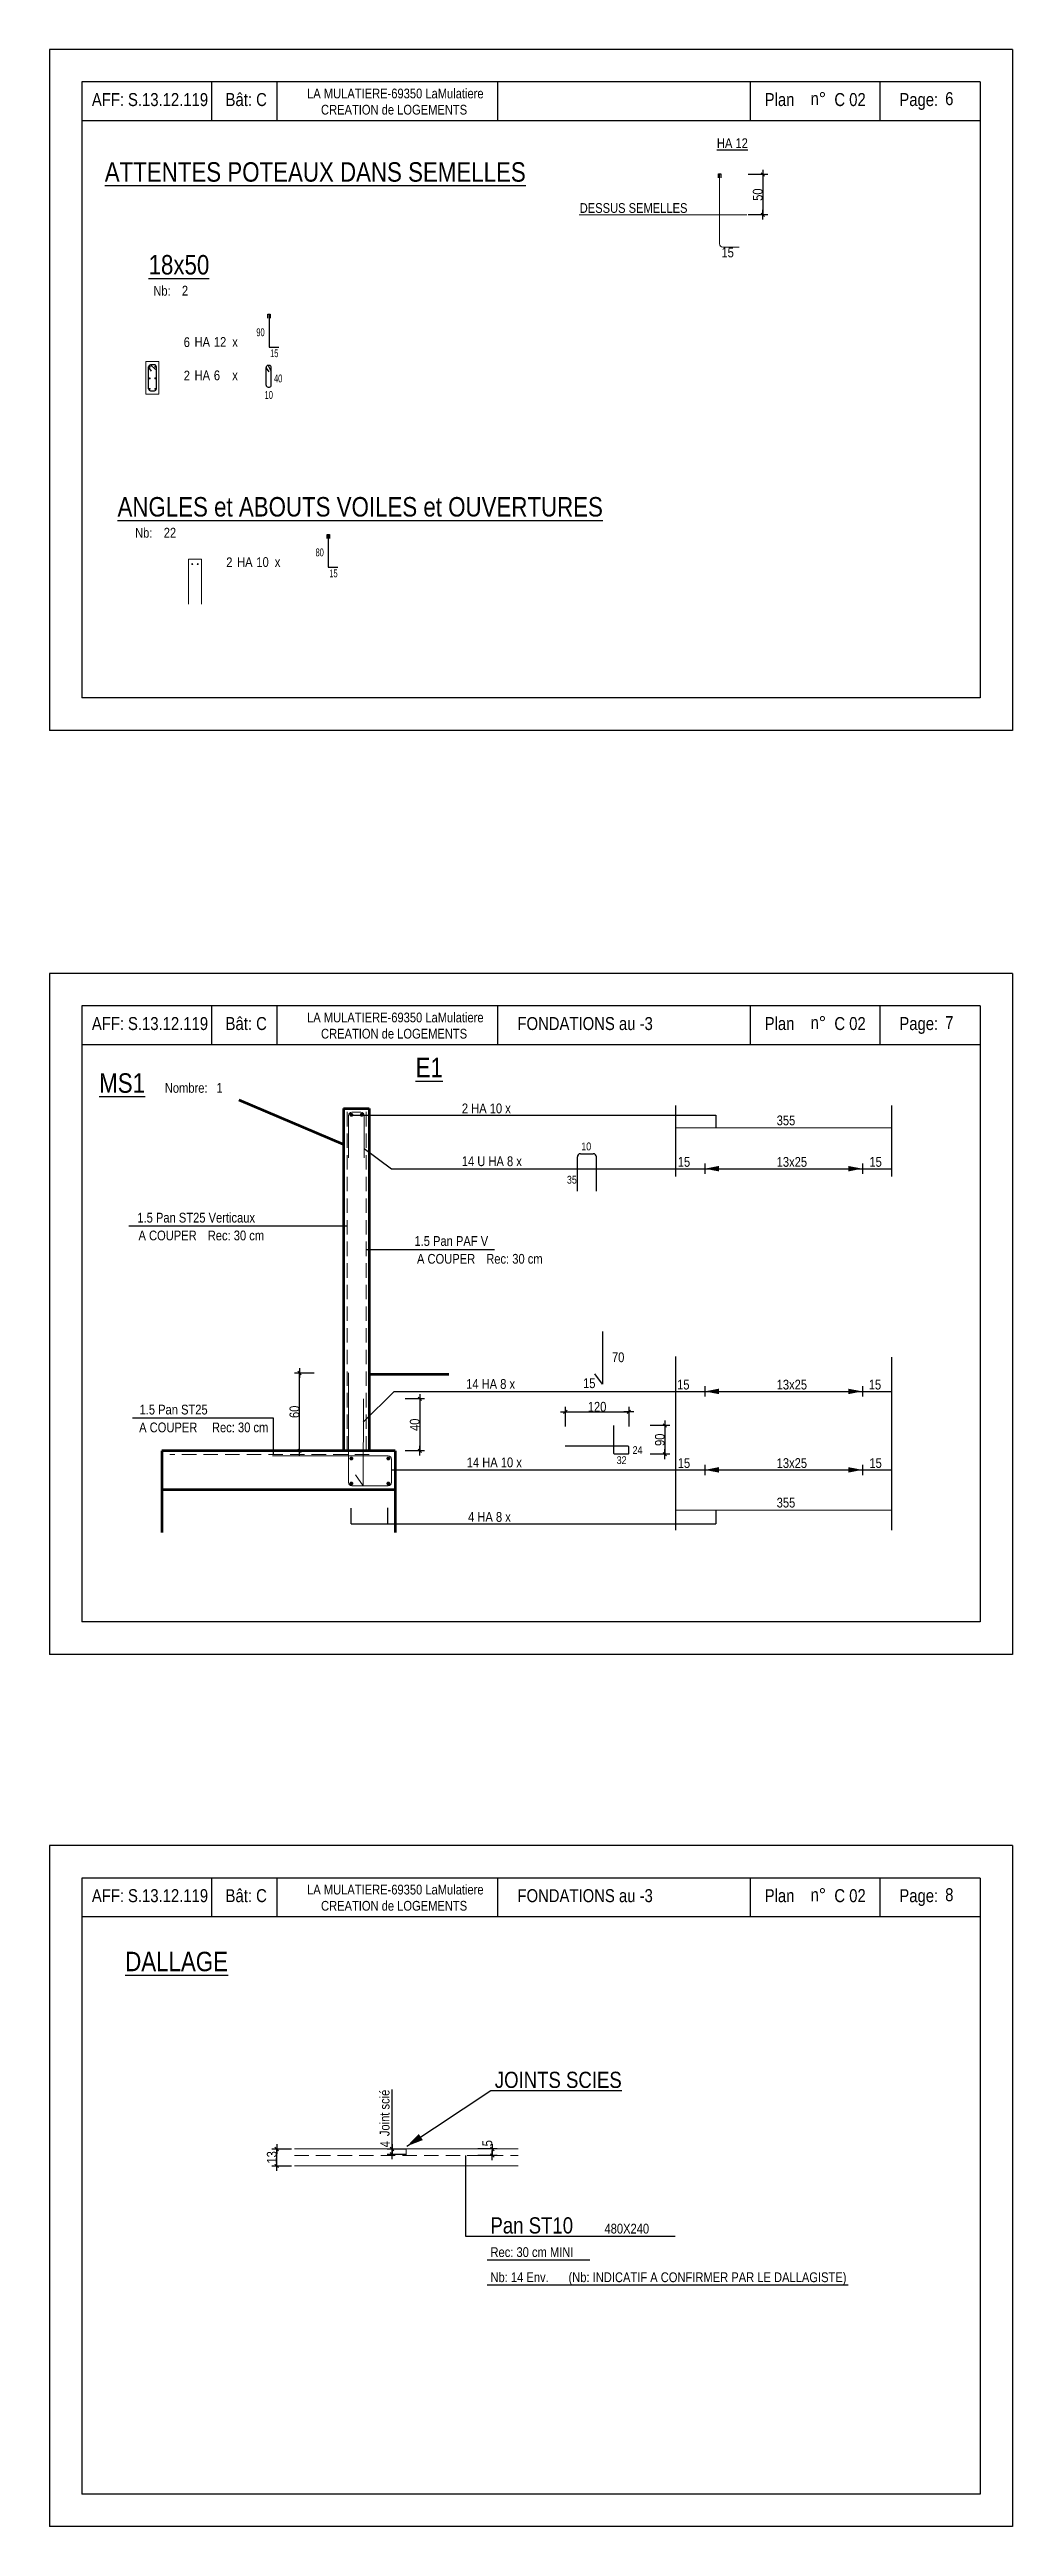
# Model space of a CAD drawing. Header units: centimetres. Extents: x -4990 to 114398, y -61489 to -12305.
# Drawn here: x 83315 to 84800, y -37862 to -34042 of the extents above; entities that cross this region are included whole.
import ezdxf
from ezdxf.enums import TextEntityAlignment as Align

# ---------------------------------------------------------------- set-up
doc = ezdxf.new("R2010")
doc.units = ezdxf.units.CM
doc.header["$LTSCALE"] = 0.5
doc.linetypes.add('CACHE', pattern=[9.525, 6.35, -3.175])
doc.layers.get('DEFPOINTS').update_dxf_attribs({"linetype": 'CONTINUOUS'})
for name, color, linetype in [('01_cote_gen', 4, 'CONTINUOUS'), ('01_fenetres', 171, 'CONTINUOUS'), ('01_linteaux', 2, 'CONTINUOUS'), ('01_texte', 230, 'CONTINUOUS'), ('AA_COTES', 2, 'CONTINUOUS')]:
    doc.layers.add(name, color=color, linetype=linetype)
doc.layers.add('01_murs_coup', color=5, linetype='CONTINUOUS', lineweight=60)
doc.layers.add('01_sem', color=42, linetype='CONTINUOUS', lineweight=15)
doc.styles.add('STYLE2', font='ARIALN.TTF')
doc.dimstyles.new('JB25', dxfattribs={"dimscale": 0.1, "dimtxt": 150, "dimasz": 15, "dimexe": 0.1, "dimexo": 0.1, "dimgap": 0.09, "dimtad": 1, "dimdec": 1, "dimlfac": 0.5, "dimdsep": 46, "dimtxsty": 'STYLE2', "dimblk1": 'BOND_G', "dimblk2": 'BOND_D', "dimsah": 1, "dimcen": 1.5, "dimdle": 0.01, "dimse1": 1, "dimse2": 1, "dimclrd": 4, "dimclre": 2, "dimclrt": 6, "dimazin": 2, "dimtfac": 2.333333, "dimtdec": 1, "dimtix": 1, "dimtmove": 2, "dimatfit": 3, "dimldrblk": 'BOND_G', "dimfxl": 1, "dimtolj": 1, "dimtzin": 0, "dimarcsym": 0})
doc.dimstyles.new('JB50', dxfattribs={"dimscale": 0.1, "dimtxt": 150, "dimasz": 15, "dimexe": 0.1, "dimexo": 0.1, "dimgap": 0.09, "dimtad": 1, "dimdec": 1, "dimdsep": 46, "dimtxsty": 'STYLE2', "dimblk1": 'BOND_G', "dimblk2": 'BOND_D', "dimsah": 1, "dimcen": 1.5, "dimdle": 0.01, "dimse1": 1, "dimse2": 1, "dimclrd": 4, "dimclre": 2, "dimclrt": 6, "dimazin": 2, "dimtfac": 2.333333, "dimtdec": 1, "dimtix": 1, "dimtmove": 2, "dimatfit": 3, "dimldrblk": 'BOND_G', "dimfxl": 1, "dimtolj": 1, "dimtzin": 0, "dimarcsym": 0})

msp = doc.modelspace()

# ---------------------------------------------------------------- texts
at = {"layer": '01_texte', "style": 'STYLE2'}
for s, height, p in [('AFF:', 20, (83380.296, -34129.651)), ('S.13.12.119', 20, (83435.96, -34129.651)), ('Bât: C', 20, (83586.46, -34129.651)), ('LA MULATIERE-69350 LaMulatiere', 15, (83712.197, -34117.784)), ('Plan', 20, (84417.913, -34129.651)), ('n%%D', 20, (84488.598, -34128.209)), (' C 02', 20, (84518.941, -34129.651)), ('Page:', 20, (84625.582, -34129.651)), ('6', 20, (84696.267, -34128.209)), ('CREATION de LOGEMENTS', 15, (83733.679, -34142.784)), ('%%UHA 12', 15, (84344.196, -34194.422)), ('DESSUS SEMELLES', 15, (84132.628, -34294.422)), ('15', 15, (84351.229, -34362.964)), ('HA', 15, (83538.656, -34500.951)), ('12', 15, (83568.398, -34500.951)), ('HA', 15, (83538.656, -34552.464)), ('6', 15, (83568.398, -34552.464)), ('HA', 15, (83604.231, -34840.429)), ('10', 15, (83633.973, -34840.429)), ('AFF:', 20, (83380.296, -35554.651)), ('S.13.12.119', 20, (83435.96, -35554.651)), ('Bât: C', 20, (83586.46, -35554.651)), ('LA MULATIERE-69350 LaMulatiere', 15, (83712.197, -35542.784)), ('CREATION de LOGEMENTS', 15, (83733.679, -35567.784)), ('FONDATIONS au -3', 20, (84036.618, -35554.651)), ('Plan', 20, (84417.913, -35554.651)), ('n%%D', 20, (84488.598, -35553.209)), (' C 02', 20, (84518.941, -35554.651)), ('Page:', 20, (84625.582, -35554.651)), ('7', 20, (84696.267, -35553.209)), ('%%UE1', 30, (83879.577, -35627.391)), ('%%UMS1', 30, (83391.577, -35651.391)), ('Nombre:', 15, (83492.775, -35651.391)), ('1', 15, (83572.398, -35651.391)), ('10', 12, (84135.039, -35740.139)), ('35', 12, (84112.898, -35791.45)), ('AFF:', 20, (83380.296, -36899.651)), ('S.13.12.119', 20, (83435.96, -36899.651)), ('Bât: C', 20, (83586.46, -36899.651)), ('LA MULATIERE-69350 LaMulatiere', 15, (83712.197, -36887.784)), ('CREATION de LOGEMENTS', 15, (83733.679, -36912.784)), ('FONDATIONS au -3', 20, (84036.618, -36899.651)), ('Plan', 20, (84417.913, -36899.651)), ('n%%D', 20, (84488.598, -36898.209)), (' C 02', 20, (84518.941, -36899.651)), ('Page:', 20, (84625.582, -36899.651)), ('8', 20, (84696.267, -36898.209)), ('JOINTS SCIES', 25, (84001.704, -37186.196)), ('Pan ST10', 25, (83995.008, -37410.69)), ('480X240', 15, (84170.855, -37410.69)), ('Rec: 30 cm MINI', 15, (83995.008, -37446.914)), ('Nb: 14 Env.', 15, (83995.008, -37485.659)), ('(Nb: INDICATIF A CONFIRMER PAR LE DALLAGISTE)', 15, (84115.377, -37485.659))]:
    msp.add_text(s, height=height, dxfattribs=at).set_placement(p)
for s, height, p in [('%%UATTENTES POTEAUX DANS SEMELLES', 30, (83724.789, -34231.267)), ('%%U18x50', 30, (83514.572, -34374.403)), ('Nb:', 15, (83488.449, -34414.266)), ('2', 15, (83523.889, -34414.266)), ('%%UANGLES et ABOUTS VOILES et OUVERTURES', 30, (83794.108, -34747.686)), ('Nb:', 15, (83460.247, -34787.548)), ('22', 15, (83500.686, -34787.548)), ('%%uDALLAGE', 30, (83510.97, -36991.194))]:
    msp.add_text(s, height=height, dxfattribs=at).set_placement(p, align=Align.MIDDLE)
for s, height, p in [('6', 15, (83531.499, -34501.288)), ('2', 15, (83531.499, -34552.801)), ('2', 15, (83597.074, -34840.766)), ('2 HA 10 x', 15, (84026.347, -35683)), ('355', 15, (84465.057, -35701.5)), ('14 U HA 8 x', 15, (84043.404, -35764.5)), ('15', 15, (84302.943, -35765.5)), ('13x25', 15, (84483.208, -35765.5)), ('15', 15, (84598.5, -35765.5)), ('1.5 Pan ST25 Verticaux', 15, (83631.904, -35851.5)), ('A COUPER', 15, (83541.904, -35879)), ('Rec: 30 cm', 15, (83645.904, -35879)), ('1.5 Pan PAF V', 15, (83991.404, -35887.5)), ('A COUPER', 15, (83971.404, -35915)), ('Rec: 30 cm', 15, (84075.404, -35915)), ('70', 15, (84201.437, -36066.84)), ('14 HA 8 x', 15, (84032.904, -36108)), ('15', 15, (84156.88, -36106.84)), ('15', 15, (84301.943, -36109)), ('13x25', 15, (84483.208, -36109)), ('15', 15, (84597.5, -36109)), ('1.5 Pan ST25  ', 15, (83568.404, -36147.5)), ('A COUPER', 15, (83542.904, -36175)), ('Rec: 30 cm', 15, (83652.404, -36175)), ('32', 12, (84204.904, -36224)), ('24', 12, (84229.404, -36208.5)), ('14 HA 10 x', 15, (84043.404, -36229)), ('15', 15, (84302.943, -36230)), ('13x25', 15, (84483.208, -36230)), ('15', 15, (84598.5, -36230)), ('355', 15, (84465.057, -36291)), ('4 HA 8 x', 15, (84026.347, -36313))]:
    msp.add_text(s, height=height, dxfattribs=at).set_placement(p, align=Align.RIGHT)
for p in [(83601.07, -34500.951), (83601.07, -34552.464), (83666.645, -34840.429)]:
    msp.add_text('x', height=15, dxfattribs=at).set_placement(p, align=Align.CENTER)
at = {"layer": '01_texte', "style": 'STYLE2', "width": 0.7}
for s, p in [('90', (83633.96, -34484.53)), ('15', (83655.18, -34516.846)), ('10', (83646.691, -34581.228)), ('40', (83661.159, -34555.771)), ('80', (83725.199, -34824.007)), ('15', (83746.419, -34856.323))]:
    msp.add_text(s, height=12, dxfattribs=at).set_placement(p)
at = {"layer": '01_texte', "style": 'STYLE2'}
msp.add_text('Joint scié', height=15, rotation=90, dxfattribs=at).set_placement((83839.26, -37260.566))

# ---------------------------------------------------------------- blocks, each defined once
blk = doc.blocks.new('BOND_G')
at = {"layer": 'AA_COTES', "color": 0}
for p, q in [((5, 0), (-5, 0)), ((1.8, 1.8), (-1.8, -1.8)), ((0, -5), (0, 15))]:
    blk.add_line(p, q, dxfattribs=at)
blk = doc.blocks.new('BOND_D')
at = {"layer": 'AA_COTES', "color": 0}
for p, q in [((5, 0), (-5, 0)), ((-1.8, -1.8), (1.8, 1.8)), ((0, 5), (0, -15))]:
    blk.add_line(p, q, dxfattribs=at)
blk = doc.blocks.new('*D4382')
at = {"layer": '01_cote_gen', "color": 4, "linetype": 'Continuous', "lineweight": -2, "transparency": 16777216}
blk.add_line((83665.4, -37304.8), (83665.4, -37281.8), dxfattribs=at)
at = {"layer": 'DEFPOINTS', "color": 0, "linetype": 'Continuous'}
for p in [(83665.4, -37280.3), (83692.6, -37280.3), (83692.6, -37306.3)]:
    blk.add_point(p, dxfattribs=at)
at = {"layer": '01_cote_gen', "color": 4, "linetype": 'Continuous', "lineweight": -2, "transparency": 16777216, "xscale": 1.5, "yscale": 1.5, "zscale": 1.5}
for name, p, rotation in [('BOND_D', (83665.4, -37280.3), 90), ('BOND_G', (83665.4, -37306.3), 270)]:
    blk.add_blockref(name, p, dxfattribs=dict(at, rotation=rotation))
at = {"layer": '01_cote_gen', "color": 6, "linetype": 'Continuous', "lineweight": 0, "transparency": 16777216, "insert": (83657.8, -37293.3), "char_height": 15, "attachment_point": 5, "rotation": 90, "style": 'STYLE2'}
blk.add_mtext('\\A1;13', dxfattribs=at)
blk = doc.blocks.new('*D4383')
at = {"layer": '01_cote_gen', "color": 4, "linetype": 'Continuous', "lineweight": -2, "transparency": 16777216}
blk.add_line((83997.8, -37281.8), (83997.8, -37288.8), dxfattribs=at)
at = {"layer": 'DEFPOINTS', "color": 0, "linetype": 'Continuous'}
for p in [(83997.8, -37280.3), (83997.8, -37290.3), (83997.8, -37290.3)]:
    blk.add_point(p, dxfattribs=at)
at = {"layer": '01_cote_gen', "color": 4, "linetype": 'Continuous', "lineweight": -2, "transparency": 16777216, "xscale": 1.5, "yscale": 1.5, "zscale": 1.5}
for name, p, rotation in [('BOND_G', (83997.8, -37280.3), 90), ('BOND_D', (83997.8, -37290.3), 270)]:
    blk.add_blockref(name, p, dxfattribs=dict(at, rotation=rotation))
at = {"layer": '01_cote_gen', "color": 6, "linetype": 'Continuous', "lineweight": 0, "transparency": 16777216, "insert": (83990.2, -37271.4), "char_height": 15, "attachment_point": 5, "rotation": 90, "style": 'STYLE2'}
blk.add_mtext('\\A1;5', dxfattribs=at)
blk = doc.blocks.new('*D4384')
at = {"layer": '01_cote_gen', "color": 4, "linetype": 'Continuous', "lineweight": -2, "transparency": 16777216}
blk.add_line((83843.2, -37286.8), (83843.2, -37281.8), dxfattribs=at)
at = {"layer": 'DEFPOINTS', "color": 0, "linetype": 'Continuous'}
for p in [(83843.2, -37280.3), (83851.7, -37280.3), (83851.7, -37288.3)]:
    blk.add_point(p, dxfattribs=at)
at = {"layer": '01_cote_gen', "color": 4, "linetype": 'Continuous', "lineweight": -2, "transparency": 16777216, "xscale": 1.5, "yscale": 1.5, "zscale": 1.5}
for name, p, rotation in [('BOND_D', (83843.2, -37280.3), 90), ('BOND_G', (83843.2, -37288.3), 270)]:
    blk.add_blockref(name, p, dxfattribs=dict(at, rotation=rotation))
at = {"layer": '01_cote_gen', "color": 6, "linetype": 'Continuous', "lineweight": 0, "transparency": 16777216, "insert": (83832.5, -37273), "char_height": 15, "attachment_point": 5, "rotation": 90, "style": 'STYLE2'}
blk.add_mtext('\\A1;4', dxfattribs=at)
blk = doc.blocks.new('*D4348')
at = {"layer": '01_cote_gen', "color": 4, "lineweight": -2, "ltscale": 2, "transparency": 16777216}
blk.add_line((83700.5, -36202), (83700.5, -36085), dxfattribs=at)
at = {"layer": 'DEFPOINTS', "color": 0, "ltscale": 2}
for p in [(83700.5, -36083.5), (83776.1, -36083.5), (83768.1, -36203.5)]:
    blk.add_point(p, dxfattribs=at)
at = {"layer": '01_cote_gen', "color": 4, "lineweight": -2, "ltscale": 2, "transparency": 16777216, "xscale": 1.5, "yscale": 1.5, "zscale": 1.5}
for name, p, rotation in [('BOND_D', (83700.5, -36083.5), 90), ('BOND_G', (83700.5, -36203.5), 270)]:
    blk.add_blockref(name, p, dxfattribs=dict(at, rotation=rotation))
at = {"layer": '01_cote_gen', "color": 6, "ltscale": 2, "transparency": 16777216, "insert": (83692.8, -36143.5), "char_height": 15, "attachment_point": 5, "rotation": 90, "style": 'STYLE2'}
blk.add_mtext('\\A1;60', dxfattribs=at)
blk = doc.blocks.new('*D4349')
at = {"layer": '01_cote_gen', "color": 4, "lineweight": -2, "ltscale": 2, "transparency": 16777216}
blk.add_line((83886, -36125), (83886, -36202), dxfattribs=at)
at = {"layer": 'DEFPOINTS', "color": 0, "ltscale": 2}
for p in [(83799, -36123.5), (83841, -36203.5), (83886, -36203.5)]:
    blk.add_point(p, dxfattribs=at)
at = {"layer": '01_cote_gen', "color": 4, "lineweight": -2, "ltscale": 2, "transparency": 16777216, "xscale": 1.5, "yscale": 1.5, "zscale": 1.5}
for name, p, rotation in [('BOND_G', (83886, -36123.5), 90), ('BOND_D', (83886, -36203.5), 270)]:
    blk.add_blockref(name, p, dxfattribs=dict(at, rotation=rotation))
at = {"layer": '01_cote_gen', "color": 6, "ltscale": 2, "transparency": 16777216, "insert": (83878.3, -36163.5), "char_height": 15, "attachment_point": 5, "rotation": 90, "style": 'STYLE2'}
blk.add_mtext('\\A1;40', dxfattribs=at)
blk = doc.blocks.new('*D4350')
at = {"layer": '01_cote_gen', "color": 4, "lineweight": -2, "ltscale": 2, "transparency": 16777216}
blk.add_line((84111.9, -36143.5), (84206.9, -36143.5), dxfattribs=at)
at = {"layer": 'DEFPOINTS', "color": 0, "ltscale": 2}
for p in [(84208.4, -36143.5), (84110.4, -36196.5), (84208.4, -36196.5)]:
    blk.add_point(p, dxfattribs=at)
at = {"layer": '01_cote_gen', "color": 4, "lineweight": -2, "ltscale": 2, "transparency": 16777216, "xscale": 1.5, "yscale": 1.5, "zscale": 1.5, "rotation": 180}
blk.add_blockref('BOND_G', (84110.4, -36143.5), dxfattribs=at)
at = {"layer": '01_cote_gen', "color": 4, "lineweight": -2, "ltscale": 2, "transparency": 16777216, "xscale": 1.5, "yscale": 1.5, "zscale": 1.5}
blk.add_blockref('BOND_D', (84208.4, -36143.5), dxfattribs=at)
at = {"layer": '01_cote_gen', "color": 6, "ltscale": 2, "transparency": 16777216, "insert": (84159.4, -36135.8), "char_height": 15, "attachment_point": 5, "style": 'STYLE2'}
blk.add_mtext('\\A1;120', dxfattribs=at)
blk = doc.blocks.new('*D4351')
at = {"layer": '01_cote_gen', "color": 4, "lineweight": -2, "ltscale": 2, "transparency": 16777216}
blk.add_line((84264, -36166), (84264, -36207.2), dxfattribs=at)
at = {"layer": 'DEFPOINTS', "color": 0, "ltscale": 2}
for p in [(84185.4, -36164.5), (84196.9, -36208.8), (84264, -36208.8)]:
    blk.add_point(p, dxfattribs=at)
at = {"layer": '01_cote_gen', "color": 4, "lineweight": -2, "ltscale": 2, "transparency": 16777216, "xscale": 1.5, "yscale": 1.5, "zscale": 1.5}
for name, p, rotation in [('BOND_G', (84264, -36164.5), 90), ('BOND_D', (84264, -36208.8), 270)]:
    blk.add_blockref(name, p, dxfattribs=dict(at, rotation=rotation))
at = {"layer": '01_cote_gen', "color": 6, "ltscale": 2, "transparency": 16777216, "insert": (84256.3, -36186.6), "char_height": 15, "attachment_point": 5, "rotation": 90, "style": 'STYLE2'}
blk.add_mtext('\\A1;90', dxfattribs=at)
blk = doc.blocks.new('*D4347')
at = {"layer": '01_cote_gen', "color": 4, "lineweight": -2, "ltscale": 2, "transparency": 16777216}
blk.add_line((84415, -34236.8), (84415, -34295.8), dxfattribs=at)
at = {"layer": 'DEFPOINTS', "color": 0, "ltscale": 2}
for p in [(84348.4, -34235.3), (84375.5, -34297.3), (84415, -34297.3)]:
    blk.add_point(p, dxfattribs=at)
at = {"layer": '01_cote_gen', "color": 4, "lineweight": -2, "ltscale": 2, "transparency": 16777216, "xscale": 1.5, "yscale": 1.5, "zscale": 1.5}
for name, p, rotation in [('BOND_G', (84415, -34235.3), 90), ('BOND_D', (84415, -34297.3), 270)]:
    blk.add_blockref(name, p, dxfattribs=dict(at, rotation=rotation))
at = {"layer": '01_cote_gen', "color": 6, "ltscale": 2, "transparency": 16777216, "insert": (84407.3, -34266.3), "char_height": 15, "attachment_point": 5, "rotation": 90, "style": 'STYLE2'}
blk.add_mtext('\\A1;50', dxfattribs=at)

# ---------------------------------------------------------------- dimensions: what is measured, and where the dimension line sits
at = {"layer": '01_cote_gen', "ltscale": 2}
for base, p1, p2, text, picture, middle in [((84415, -34297.323), (84348.418, -34235.323), (84375.5, -34297.323), '50', '*D4347', (84407.332, -34266.323)), ((83700.5, -36083.5), (83768.137, -36203.5), (83776.137, -36083.5), '60', '*D4348', (83692.832, -36143.5)), ((83886, -36203.5), (83798.998, -36123.477), (83841, -36203.5), '40', '*D4349', (83878.332, -36163.489)), ((84264, -36208.75), (84185.368, -36164.5), (84196.868, -36208.75), '90', '*D4351', (84256.332, -36186.625))]:
    dim = msp.add_linear_dim(base=base, p1=p1, p2=p2, angle=90, text=text, dimstyle='JB50', dxfattribs=at)
    dim.commit()
    dim.dimension.update_dxf_attribs({"geometry": picture, "text_midpoint": middle})
dim = msp.add_linear_dim(base=(84208.368, -36143.5), p1=(84110.368, -36196.5), p2=(84208.368, -36196.5), text='120', dimstyle='JB50', dxfattribs=at)
dim.commit()
dim.dimension.update_dxf_attribs({"geometry": '*D4350', "text_midpoint": (84159.368, -36135.832)})
at = {"layer": '01_cote_gen', "linetype": 'Continuous', "lineweight": 0}
dim = msp.add_linear_dim(base=(83665.429, -37280.312), p1=(83692.567, -37306.312), p2=(83692.567, -37280.312), angle=90, dimstyle='JB25', dxfattribs=at)
dim.commit()
dim.dimension.update_dxf_attribs({"geometry": '*D4382', "text_midpoint": (83657.762, -37293.312)})
for base, p1, p2, picture, middle in [((83843.161, -37280.312), (83851.661, -37288.312), (83851.661, -37280.312), '*D4384', (83832.481, -37272.982)), ((83997.829, -37290.312), (83997.829, -37280.312), (83997.829, -37290.312), '*D4383', (83990.192, -37271.435))]:
    dim = msp.add_linear_dim(base=base, p1=p1, p2=p2, angle=90, dimstyle='JB25', dxfattribs=at)
    dim.commit()
    dim.dimension.update_dxf_attribs({"geometry": picture, "text_midpoint": middle, "dimtype": 160})

# ---------------------------------------------------------------- linework, layer by layer
at = {"layer": '01_cote_gen', "linetype": 'Continuous', "lineweight": 0}
msp.add_line((83865.091, -37280.312), (83865.091, -37288.312), dxfattribs=at)
at = {"layer": '01_fenetres', "ltscale": 30}
for p, q in [((83365, -34092.5), (83365, -35042.5)), ((83365, -34092.5), (83365, -35042.5)), ((83365, -34092.5), (83365, -35042.5)), ((84750, -34092.5), (83365, -34092.5)), ((83565, -34092.5), (83565, -34152.5)), ((83665.5, -34092.5), (83665.5, -34152.5)), ((84005.673, -34092.5), (84005.673, -34152.5)), ((84395.868, -34152.5), (84395.868, -34092.5)), ((84595.868, -34152.5), (84595.868, -34092.5)), ((84750, -34092.5), (84750, -35042.5)), ((84750, -34152.5), (83365, -34152.5)), ((84750, -35042.5), (83365, -35042.5)), ((83365, -35517.5), (83365, -36467.5)), ((83365, -35517.5), (83365, -36467.5)), ((83365, -35517.5), (83365, -36467.5)), ((84750, -35517.5), (83365, -35517.5)), ((83565, -35517.5), (83565, -35577.5)), ((83665.5, -35517.5), (83665.5, -35577.5)), ((84005.673, -35517.5), (84005.673, -35577.5)), ((84395.868, -35577.5), (84395.868, -35517.5)), ((84595.868, -35577.5), (84595.868, -35517.5)), ((84750, -35517.5), (84750, -36467.5)), ((84750, -35577.5), (83365, -35577.5)), ((84750, -36467.5), (83365, -36467.5)), ((83365, -36862.5), (83365, -37812.5)), ((84750, -36862.5), (83365, -36862.5)), ((83565, -36862.5), (83565, -36922.5)), ((83665.5, -36862.5), (83665.5, -36922.5)), ((84005.673, -36862.5), (84005.673, -36922.5)), ((84395.868, -36922.5), (84395.868, -36862.5)), ((84595.868, -36922.5), (84595.868, -36862.5)), ((84750, -36862.5), (84750, -37812.5)), ((84750, -36922.5), (83365, -36922.5)), ((84750, -37812.5), (83365, -37812.5))]:
    msp.add_line(p, q, dxfattribs=at)
at = {"layer": '01_linteaux', "linetype": 'Continuous'}
for p, q in [((84128.983, -35803.03), (84128.983, -35750.447)), ((84133.983, -35745.447), (84153.594, -35745.447)), ((84158.594, -35803.03), (84158.594, -35750.447)), ((84167.88, -36019.84), (84167.88, -36100.84)), ((84167.88, -36100.84), (84155.88, -36084.84)), ((84185.368, -36207.75), (84185.368, -36164.5)), ((84207.368, -36196.5), (84110.368, -36196.5)), ((84207.368, -36208.75), (84186.368, -36208.75)), ((84208.368, -36207.75), (84208.368, -36197.5))]:
    msp.add_line(p, q, dxfattribs=at)
for centre, radius, start, end in [((84133.983, -35750.447), 5, 90, 180), ((84153.594, -35750.447), 5, 0, 90), ((84186.368, -36207.75), 1, 180, 270), ((84207.368, -36197.5), 1, 0, 90), ((84207.368, -36207.75), 1, 270, 0)]:
    msp.add_arc(centre, radius, start, end, dxfattribs=at)
at = {"layer": '01_murs_coup', "linetype": 'Continuous', "lineweight": 0}
for p, q in [((84131.95, -34297.323), (84390.246, -34297.323)), ((84280.5, -35705.5), (84613.5, -35705.5)), ((84280.5, -36295), (84613.5, -36295)), ((83692.567, -37280.312), (84037.615, -37280.312)), ((83692.567, -37306.312), (84037.615, -37306.312))]:
    msp.add_line(p, q, dxfattribs=at)
at = {"layer": '01_murs_coup'}
for p, q in [((83768.137, -35731), (83607.5, -35663)), ((83768.137, -35675.5), (83808.137, -35675.5)), ((83768.137, -35675.5), (83768.137, -36203.5)), ((83808.137, -35675.5), (83808.137, -36203.5)), ((83808.137, -36085.5), (83931, -36085.5)), ((83488.137, -36203.5), (83488.137, -36263.5)), ((83808.137, -36203.5), (83488.137, -36203.5)), ((83848.137, -36203.5), (83808.137, -36203.5)), ((83848.137, -36203.5), (83848.137, -36263.5)), ((83488.137, -36263.5), (83848.137, -36263.5)), ((83488.137, -36263.5), (83488.137, -36329.343)), ((83848.137, -36263.5), (83848.137, -36329.343))]:
    msp.add_line(p, q, dxfattribs=at)
at = {"layer": '01_sem', "color": 2, "lineweight": 0, "ltscale": 7}
for p, q in [((84348.418, -34235.323), (84348.418, -34342.323)), ((84353.418, -34347.323), (84378.345, -34347.323)), ((83463.74, -34573.786), (83463.74, -34523.784)), ((83483.74, -34523.784), (83463.74, -34523.784)), ((83463.74, -34573.786), (83463.74, -34523.784)), ((83483.74, -34523.784), (83463.74, -34523.784)), ((83483.74, -34573.786), (83483.74, -34523.784)), ((83463.74, -34573.786), (83483.74, -34573.786)), ((83463.74, -34573.786), (83483.74, -34573.786)), ((83549.315, -34828.261), (83529.315, -34828.262)), ((83549.315, -34828.261), (83529.315, -34828.262)), ((83529.315, -34898.078), (83529.315, -34828.262)), ((83529.315, -34898.078), (83529.315, -34828.262)), ((83549.315, -34898.078), (83549.315, -34828.261)), ((83776.137, -35686.5), (83776.137, -35751.5)), ((83781.137, -35681.5), (83795.137, -35681.5)), ((83800.137, -35686.5), (83800.137, -35751.5)), ((83776.137, -36083.5), (83776.137, -36252.5)), ((83798.998, -36123.477), (83798.5, -36257.5)), ((83837.137, -36211.5), (83658.637, -36211.5)), ((83798.5, -36257.5), (83787, -36240.5)), ((83842.137, -36216.5), (83842.137, -36252.5)), ((83781.137, -36257.5), (83837.137, -36257.5))]:
    msp.add_line(p, q, dxfattribs=at)
at = {"layer": '01_sem', "color": 2, "linetype": 'CACHE', "lineweight": 0, "ltscale": 7}
for p, q in [((83774.137, -35681), (83774.137, -36203.5)), ((83803.137, -35681), (83803.137, -36203.5)), ((83808.137, -36209.5), (83500.637, -36209.5)), ((83692.567, -37290.312), (84037.615, -37290.312))]:
    msp.add_line(p, q, dxfattribs=at)
at = {"layer": '01_sem', "color": 2, "lineweight": 0, "ltscale": 7, "const_width": 3}
for points in [[(83779, -35685.5, 1), (83782, -35685.5, 1)], [(83795, -35685.5, 1), (83798, -35685.5, 1)], [(83779, -36215.5, 1), (83782, -36215.5, 1)], [(83836, -36215.5, 1), (83839, -36215.5, 1)], [(83779, -36254, 1), (83782, -36254, 1)], [(83836, -36254, 1), (83839, -36254, 1)]]:
    msp.add_lwpolyline(points, format="xyb", close=True, dxfattribs=at)
at = {"layer": '01_sem', "color": 2, "lineweight": 0, "ltscale": 7}
for centre, start, end in [((84353.418, -34342.323), 180, 270), ((83781.137, -35686.5), 90, 180), ((83795.137, -35686.5), 0, 90), ((83837.137, -36216.5), 0, 90), ((83781.137, -36252.5), 180, 270), ((83837.137, -36252.5), 270, 0)]:
    msp.add_arc(centre, 5, start, end, dxfattribs=at)
at = {"layer": '01_texte', "ltscale": 30}
for p, q in [((83315, -34042.5), (83315, -35092.5)), ((83315, -34042.5), (83315, -35092.5)), ((84800, -34042.5), (83315, -34042.5)), ((84800, -34042.5), (84800, -35092.5)), ((84800, -34042.5), (84800, -35092.5)), ((84346.572, -34240.239), (84346.572, -34233.974)), ((84346.572, -34233.974), (84350.31, -34233.974)), ((84350.31, -34233.974), (84350.31, -34240.239)), ((83651.751, -34456.972), (83651.751, -34450.706)), ((83651.751, -34450.706), (83655.488, -34450.706)), ((83653.597, -34452.056), (83653.597, -34501.56)), ((83655.488, -34450.706), (83655.488, -34456.972)), ((83467.74, -34565.786), (83467.74, -34531.784)), ((83476.74, -34528.784), (83470.74, -34528.784)), ((83470.74, -34528.784), (83478.338, -34536.197)), ((83479.74, -34565.786), (83479.74, -34531.784)), ((83648.985, -34560.111), (83648.985, -34532.794)), ((83653.985, -34529.794), (83651.985, -34529.794)), ((83651.985, -34529.794), (83655.583, -34537.207)), ((83653.597, -34501.56), (83668.597, -34501.56)), ((83656.985, -34560.111), (83656.985, -34532.794)), ((83467.74, -34533.06), (83471.739, -34538.424)), ((83470.74, -34568.786), (83476.74, -34568.786)), ((83648.985, -34534.07), (83652.984, -34539.434)), ((83651.985, -34563.111), (83653.985, -34563.111)), ((83742.989, -34796.449), (83742.989, -34790.184)), ((83742.989, -34790.184), (83746.727, -34790.184)), ((83744.836, -34791.533), (83744.836, -34841.038)), ((83746.727, -34790.184), (83746.727, -34796.449)), ((83744.836, -34841.038), (83759.836, -34841.038)), ((84800, -35092.5), (83315, -35092.5)), ((83315, -35467.5), (83315, -36517.5)), ((83315, -35467.5), (83315, -36517.5)), ((84800, -35467.5), (83315, -35467.5)), ((84800, -35467.5), (84800, -36517.5)), ((84800, -35467.5), (84800, -36517.5)), ((84800, -36517.5), (83315, -36517.5)), ((83315, -36812.5), (83315, -37862.5)), ((84800, -36812.5), (83315, -36812.5)), ((84800, -36812.5), (84800, -37862.5)), ((84800, -37862.5), (83315, -37862.5))]:
    msp.add_line(p, q, dxfattribs=at)
at = {"layer": '01_texte', "linetype": 'Continuous'}
for p, q in [((84280.5, -35671), (84280.5, -35780.5)), ((84613.5, -35671), (84613.5, -35780.5)), ((83780, -35686), (84342.5, -35686)), ((84342.5, -35686), (84342.5, -35705.5)), ((83800.137, -35737.5), (83842.137, -35768.5)), ((83842.137, -35768.5), (84613.5, -35768.5)), ((84325.5, -35760.5), (84325.5, -35776.5)), ((84568.5, -35760.5), (84568.5, -35776.5)), ((84280.5, -36058), (84280.5, -36326)), ((84613.5, -36059), (84613.5, -36326)), ((83798.864, -36159.496), (83846.5, -36112)), ((83846.5, -36112), (84613.5, -36112)), ((84325.5, -36104), (84325.5, -36120)), ((84568.5, -36104), (84568.5, -36120)), ((83842.137, -36233), (84613.5, -36233)), ((84325.5, -36225), (84325.5, -36241)), ((84568.5, -36225), (84568.5, -36241)), ((83780, -36316), (83780, -36292)), ((83780, -36316), (84342.5, -36316)), ((83836.5, -36316), (83836.5, -36291.5)), ((84342.5, -36295), (84342.5, -36316))]:
    msp.add_line(p, q, dxfattribs=at)
at = {"layer": '01_texte'}
for p, q in [((83774.137, -35857), (83437.5, -35857)), ((83803.137, -35893), (84001.069, -35893)), ((83660.5, -36153), (83443, -36153)), ((83660.5, -36209.5), (83660.5, -36153)), ((83843.161, -37280.312), (83843.161, -37188.676)), ((83866.18, -37276.022), (83995.627, -37190.06)), ((83995.627, -37190.06), (84197.739, -37190.06)), ((83956.28, -37290.312), (83956.28, -37414.909)), ((83956.28, -37414.909), (84279.654, -37414.909)), ((83989.989, -37451.132), (84147.978, -37451.132)), ((83989.989, -37489.877), (84546.48, -37489.877))]:
    msp.add_line(p, q, dxfattribs=at)
at = {"layer": '01_texte', "ltscale": 30, "const_width": 1.5, "flags": 128}
for points in [[(83470.207, -34531.636, -1), (83468.707, -34531.636, -1)], [(83477.272, -34531.636, 1), (83478.772, -34531.636, 1)], [(83470.207, -34549.612, 1), (83468.707, -34549.612, 1)], [(83470.207, -34565.934, 1), (83468.707, -34565.934, 1)], [(83477.272, -34549.612, -1), (83478.772, -34549.612, -1)], [(83477.272, -34565.934, -1), (83478.772, -34565.934, -1)], [(83535.783, -34836.113, -1), (83534.283, -34836.113, -1)], [(83542.848, -34836.113, 1), (83544.348, -34836.113, 1)]]:
    msp.add_lwpolyline(points, format="xyb", close=True, dxfattribs=at)
at = {"layer": '01_texte', "ltscale": 30}
for centre, start, end in [((83470.74, -34531.784), 90.000915, 180), ((83476.74, -34531.784), 0, 90.000915), ((83651.985, -34532.794), 90.000915, 180), ((83653.985, -34532.794), 0, 89.999085), ((83470.74, -34565.786), 180, 270), ((83476.74, -34565.786), 270, 0), ((83651.985, -34560.111), 180, 270), ((83653.985, -34560.111), 270, 0)]:
    msp.add_arc(centre, 3, start, end, dxfattribs=at)
at = {"layer": '01_texte', "linetype": 'Continuous'}
for points in [[(84325.5, -35768.5), (84347.2, -35764.3), (84347.2, -35768.5)], [(84325.5, -35768.5), (84347.2, -35772.7), (84347.2, -35768.5)], [(84568.5, -35768.5), (84546.8, -35764.3), (84546.8, -35768.5)], [(84568.5, -35768.5), (84546.8, -35772.7), (84546.8, -35768.5)], [(84325.5, -36112), (84347.2, -36107.8), (84347.2, -36112)], [(84325.5, -36112), (84347.2, -36116.2), (84347.2, -36112)], [(84568.5, -36112), (84546.8, -36107.8), (84546.8, -36112)], [(84568.5, -36112), (84546.8, -36116.2), (84546.8, -36112)], [(84325.5, -36233), (84347.2, -36228.8), (84347.2, -36233)], [(84325.5, -36233), (84347.2, -36237.2), (84347.2, -36233)], [(84568.5, -36233), (84546.8, -36228.8), (84546.8, -36233)], [(84568.5, -36233), (84546.8, -36237.2), (84546.8, -36233)]]:
    msp.add_solid(points, dxfattribs=at)
at = {"layer": '01_texte'}
for points in [[(83866.18, -37276.022), (83884.398, -37257.087), (83887.549, -37261.832)], [(83866.18, -37276.022), (83890.7, -37266.576), (83887.549, -37261.832)]]:
    msp.add_solid(points, dxfattribs=at)

msp.set_redraw_order([(e.dxf.handle, doc.entitydb.next_handle()) for e in msp.query("TEXT MTEXT ATTDEF DIMENSION ARC_DIMENSION")])  # texts and dimensions are drawn at this point

doc.saveas('drawing.dxf')
